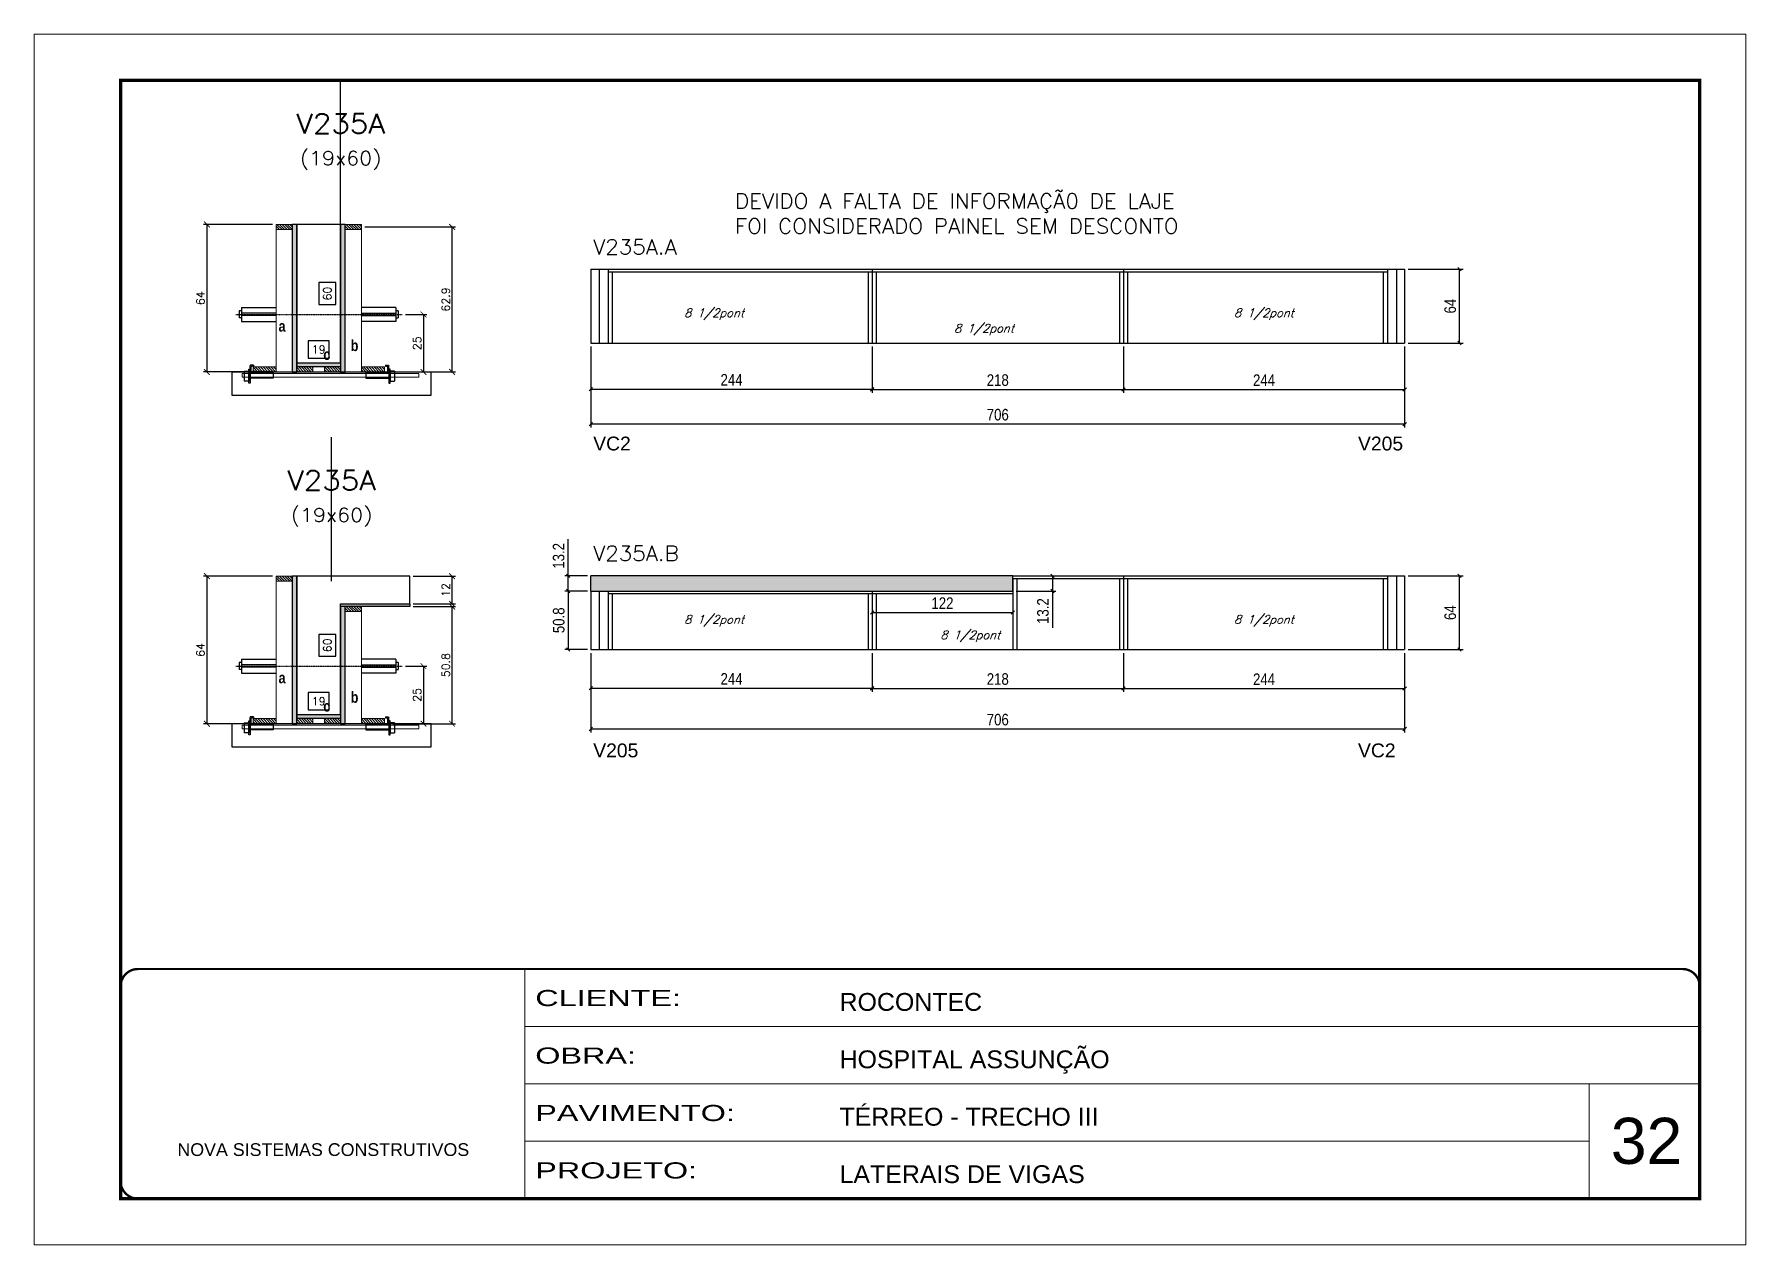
# Model space of a CAD drawing. Extents: x 137137 to 143418, y 10464 to 34486.
# Drawn here: x 141933 to 143418, y 25396 to 26446 of the extents above; entities that cross this region are included whole.
import ezdxf
from ezdxf.enums import TextEntityAlignment as Align

# ---------------------------------------------------------------- set-up
doc = ezdxf.new("R2010")
doc.units = 0
for name, pattern in [('CONTINUO', [0]), ('DASHED', [0.75, 0.5, -0.25]), ('HIDDEN', [0.375, 0.25, -0.125])]:
    doc.linetypes.add(name, pattern=pattern)
for name, color, linetype in [('5', 5, 'Continuous'), ('barrote', 251, 'Continuous'), ('COTA', 241, 'Continuous'), ('Cota Seção (2x)', 4, 'Continuous'), ('detalhes', 4, 'Continuous'), ('Painéis', 200, 'Continuous'), ('presilha', 1, 'Continuous'), ('SARR_2.2x7', 40, 'Continuous'), ('SARR_3.5x7', 81, 'Continuous'), ('TENSOR', 3, 'Continuous'), ('texto', 7, 'Continuous'), ('Texto de Titulo', 7, 'Continuous'), ('Texto Qtd Sarr', 242, 'Continuous')]:
    doc.layers.add(name, color=color, linetype=linetype)
for name, color, linetype, lineweight in [('CARIMBO', 255, 'Continuous', 9), ('CONCRETO', 251, 'Continuous', 25), ('Folhas', 255, 'Continuous', 9), ('Hachura', 251, 'Continuous', 9), ('Madeira', 126, 'Continuous', 18), ('SARRAFO DE PRESSAO', 251, 'DASHED', 9), ('SCO-___-LAJ', 2, 'Continuous', 0), ('Texto Seção', 7, 'Continuous', 15)]:
    doc.layers.add(name, color=color, linetype=linetype, lineweight=lineweight)
doc.styles.add('ARIAL', font='arial.ttf')
doc.styles.add('COTA TECNICA', font='techl___.ttf', dxfattribs={"height": 10})
doc.styles.add('REGUA-120', font='ROMANS.shx', dxfattribs={"height": 15})
doc.styles.add('Romans', font='romans.shx')
doc.styles.get("Standard").update_dxf_attribs({"font": 'arial.ttf'})
doc.styles.add('TECNICA', font='techb___.ttf', dxfattribs={"height": 10})
doc.styles.add('Tecnologia', font='')
doc.styles.get('Tecnologia').set_extended_font_data('Forgotten Futurist')
doc.dimstyles.new('Cota Seção (2x)', dxfattribs={"dimtxt": 7, "dimasz": 5, "dimexe": 3, "dimexo": 3, "dimgap": 2, "dimtad": 3, "dimdec": 1, "dimlfac": 0.5, "dimzin": 12, "dimdsep": 46, "dimtxsty": 'Romans', "dimblk": 'ARCHTICK', "dimcen": 0, "dimclrd": 4, "dimclre": 4, "dimclrt": 1, "dimadec": 1, "dimazin": 3, "dimtfac": 1, "dimtdec": 1, "dimtmove": 0, "dimatfit": 3, "dimldrblk": 'OBLIQUE', "dimfxl": 1, "dimtolj": 1, "dimtzin": 12, "dimarcsym": 0})
doc.dimstyles.new('Cota Seção interna', dxfattribs={"dimtxt": 7, "dimasz": 6, "dimexe": 0.18, "dimexo": 2, "dimgap": -4, "dimtad": 3, "dimdec": 1, "dimlfac": 0.5, "dimzin": 12, "dimdsep": 46, "dimtxsty": 'Romans', "dimblk": 'ARCHTICK', "dimcen": 0.09, "dimse1": 1, "dimse2": 1, "dimsd1": 1, "dimsd2": 1, "dimclrd": 180, "dimclre": 5, "dimclrt": 1, "dimadec": 0, "dimazin": 3, "dimtfac": 1, "dimtdec": 1, "dimtofl": 0, "dimtmove": 0, "dimatfit": 3, "dimldrblk": 'ARCHTICK', "dimfxl": 1, "dimtolj": 1, "dimtzin": 0, "dimarcsym": 0})
doc.dimstyles.new('PAINEL', dxfattribs={"dimtxt": 10, "dimasz": 3, "dimexe": 3, "dimexo": 3, "dimgap": 3, "dimtad": 1, "dimdec": 1, "dimzin": 12, "dimdsep": 46, "dimtxsty": 'COTA TECNICA', "dimblk1": 'OBLIQUE', "dimblk2": 'OBLIQUE', "dimsah": 1, "dimcen": 0.9, "dimclrd": 4, "dimclre": 4, "dimclrt": 240, "dimadec": 1, "dimazin": 3, "dimtfac": 1, "dimtdec": 1, "dimtmove": 0, "dimatfit": 3, "dimfxl": 1, "dimtolj": 1, "dimtzin": 12, "dimarcsym": 0})

msp = doc.modelspace()

# ---------------------------------------------------------------- texts
at = {"layer": '5', "linetype": 'Continuous'}
for s, p in [('VC2', (142417.79, 26084.72)), ('V205', (143081.35, 26084.72)), ('V205', (142417.79, 25818.56)), ('VC2', (143081.35, 25818.56))]:
    msp.add_text(s, height=12, rotation=359.99996, dxfattribs=at).set_placement(p)
at = {"layer": 'CARIMBO', "style": 'ARIAL'}
msp.add_text('32', height=40, dxfattribs=at).set_placement((143300.65, 25465.89))
at = {"layer": 'detalhes', "style": 'TECNICA'}
for s, p in [('a', (142144.79, 26187.78)), ('b', (142207.33, 26170.94)), ('c', (142183.6, 26163.25)), ('a', (142144.79, 25882.75)), ('b', (142207.33, 25865.9)), ('c', (142183.6, 25858.21))]:
    msp.add_text(s, height=9.6, dxfattribs=at).set_placement(p)
at = {"layer": 'texto', "color": 2, "char_height": 7.2737, "attachment_point": 5, "style": 'Romans'}
for insert in [(142522.63, 26202.87), (142756.86, 26189.45), (142999.75, 26202.87), (142522.63, 25936.96), (142999.75, 25936.96), (142744.98, 25923.54)]:
    msp.add_mtext('{\\Q19;\\C256;8 1/2pont}', dxfattribs=dict(at, insert=insert))
at = {"layer": 'Texto Seção', "style": 'REGUA-120', "width": 1.05}
for s, p in [('DEVIDO A FALTA DE INFORMAÇÃ0 DE LAJE', (142540.77, 26294.56)), ('FOI CONSIDERADO PAINEL SEM DESCONTO', (142540.77, 26272.85)), ('V235A.A', (142417.73, 26254.82)), ('V235A.B', (142417.73, 25988.91))]:
    msp.add_text(s, height=13, dxfattribs=at).set_placement(p)

# ---------------------------------------------------------------- blocks, each defined once
blk = doc.blocks.new('9999999999')
at = {"color": 30, "linetype": 'CONTINUO'}
for p, q in [((98564.6, 34230.2), (98564.6, 34429.4)), ((98564.6, 34379.6), (99584, 34379.6)), ((98564.6, 34329.8), (99488, 34329.8)), ((99584, 34329.8), (99488, 34329.8)), ((99488, 34329.8), (99488, 34230.2)), ((98564.6, 34280), (99488, 34280))]:
    blk.add_line(p, q, dxfattribs=at)
at = {"color": 30, "linetype": 'CONTINUO', "const_width": 2}
blk.add_lwpolyline([(99584, 34230.2), (99584, 34414.4, 0.414214), (99569, 34429.4), (98229, 34429.4, 0.414214), (98214, 34414.4), (98214, 34245.2, 0.414214), (98229, 34230.2), (99584, 34230.2)], format="xyb", dxfattribs=at)
at = {"layer": 'Folhas'}
blk.add_lwpolyline([(98139, 34190.2), (99624, 34190.2), (99624, 35240.2), (98139, 35240.2)], close=True, dxfattribs=at)
at = {"layer": 'Folhas', "color": 30, "const_width": 3}
blk.add_lwpolyline([(98214, 34230.2), (99584, 34230.2), (99584, 35200.2), (98214, 35200.2)], close=True, dxfattribs=at)
at = {"color": 7, "linetype": 'Continuous', "ltscale": 5, "style": 'ARIAL'}
for s, height, p in [('ROCONTEC', 15.48, (98837.7, 34393.1)), ('HOSPITAL ASSUNÇÃO', 15.483, (98837.7, 34343.3)), ('TÉRREO - TRECHO III', 15.483, (98837.7, 34293.5)), ('NOVA SISTEMAS CONSTRUTIVOS', 11.059, (98263.2, 34267.2)), ('LATERAIS DE VIGAS', 15.483, (98837.7, 34243.7))]:
    blk.add_text(s, height=height, dxfattribs=at).set_placement(p)
at = {"layer": 'Folhas', "color": 7, "style": 'Tecnologia', "width": 1.5}
for s, p in [('CLIENTE:', (98573.7, 34397.2)), ('OBRA:', (98573.7, 34347.3)), ('PAVIMENTO:', (98573.7, 34297.5)), ('PROJETO:', (98573.7, 34247.7))]:
    blk.add_text(s, height=14, dxfattribs=at).set_placement(p)
blk = doc.blocks.new('titulo1')
at = {"layer": 'Defpoints', "color": 252, "linetype": 'HIDDEN', "ltscale": 2}
blk.add_line((0, 0), (0, 125), dxfattribs=at)
at = {"layer": 'Defpoints', "style": 'Romans', "oblique": 15}
blk.add_attdef('FOLHA', text='', height=10, dxfattribs=at).set_placement((0, 15.6), align=Align.MIDDLE_CENTER)
at = {"layer": 'Texto Qtd Sarr', "color": 3, "style": 'Romans', "oblique": 15}
for tag, height, p in [('TITULO', 17, (0, 71.4)), ('SEÇÃO', 12, (0, 41.5))]:
    blk.add_attdef(tag, text='', height=height, dxfattribs=at).set_placement(p, align=Align.MIDDLE_CENTER)
blk = doc.blocks.new('_ArchTick')
at = {"color": 0, "linetype": 'ByBlock', "const_width": 0.15}
blk.add_lwpolyline([(-0.5, -0.5), (0.5, 0.5)], dxfattribs=at)
blk = doc.blocks.new('*D6065')
at = {"layer": 'COTA', "color": 4, "lineweight": -2, "transparency": 16777216}
for p, q in [((142219.6, 26278.6), (142298.3, 26278.6)), ((142295.3, 26152.8), (142295.3, 26278.6)), ((142244, 26152.8), (142298.3, 26152.8))]:
    blk.add_line(p, q, dxfattribs=at)
at = {"layer": 'Defpoints', "color": 0, "transparency": 16777216}
for p in [(142216.6, 26278.6), (142295.3, 26278.6), (142241, 26152.8)]:
    blk.add_point(p, dxfattribs=at)
at = {"layer": 'COTA', "color": 4, "lineweight": -2, "transparency": 16777216, "xscale": 5, "yscale": 5, "zscale": 5}
for p, rotation in [((142295.3, 26278.6), 90), ((142295.3, 26152.8), 270)]:
    blk.add_blockref('_ArchTick', p, dxfattribs=dict(at, rotation=rotation))
at = {"layer": 'COTA', "color": 1, "transparency": 16777216, "insert": (142289.8, 26215.7), "char_height": 7, "attachment_point": 5, "rotation": 90, "style": 'Romans'}
blk.add_mtext('\\A1;62.9', dxfattribs=at)
blk = doc.blocks.new('_Oblique')
at = {"color": 0, "linetype": 'ByBlock', "lineweight": -2}
blk.add_line((-0.5, -0.5), (0.5, 0.5), dxfattribs=at)
blk = doc.blocks.new('*D6066')
at = {"layer": 'Cota Seção (2x)', "color": 180, "lineweight": -2, "transparency": 16777216}
for p, q in [((142194.6, 26230.3), (142179.6, 26230.3)), ((142179.6, 26230.3), (142179.6, 26211.3)), ((142194.6, 26211.3), (142194.6, 26230.3)), ((142179.6, 26211.3), (142194.6, 26211.3))]:
    blk.add_line(p, q, dxfattribs=at)
at = {"layer": 'Defpoints', "color": 0, "transparency": 16777216}
for p in [(142198.6, 26280.8), (142198.6, 26280.8), (142198.6, 26160.8)]:
    blk.add_point(p, dxfattribs=at)
at = {"layer": 'Cota Seção (2x)', "color": 1, "transparency": 16777216, "insert": (142187.1, 26220.8), "char_height": 7, "attachment_point": 5, "rotation": 90, "style": 'Romans'}
blk.add_mtext('\\A1;60', dxfattribs=at)
blk = doc.blocks.new('PRESILHA METÁLICA 1')
at = {"layer": 'presilha'}
for p, q in [((0, 13), (6, 13)), ((0, 13), (0, 0)), ((6, 0), (0, 0)), ((6, 15.5), (7.5, 15.5)), ((6, -2.5), (6, 15.5)), ((6, 13), (6, 0)), ((7.5, 10.6), (7.5, 19.9)), ((7.5, 15.5), (7.5, -2.5)), ((37.5, 4.1), (7.5, 4.1)), ((12, 21), (8.6, 21)), ((9, 11.6), (9, 18.9)), ((12, 19.5), (9.6, 19.5)), ((37.5, 11), (9.6, 11)), ((12, 21), (12, 19.5)), ((37.5, 11), (37.5, 4.1)), ((7.5, -2.5), (6, -2.5))]:
    blk.add_line(p, q, dxfattribs=at)
for centre, radius, start, end in [((8.6, 19.9), 1.14, 90, 180), ((9.6, 18.9), 0.57, 90, 180), ((9.6, 11.6), 0.57, 180, 270)]:
    blk.add_arc(centre, radius, start, end, dxfattribs=at)
blk = doc.blocks.new('*D6067')
at = {"layer": 'Cota Seção (2x)', "color": 180, "lineweight": -2, "transparency": 16777216}
for p, q in [((142188.6, 26179.8), (142170.6, 26179.8)), ((142170.6, 26179.8), (142170.6, 26164.8)), ((142188.6, 26164.8), (142188.6, 26179.8)), ((142170.6, 26164.8), (142188.6, 26164.8))]:
    blk.add_line(p, q, dxfattribs=at)
at = {"layer": 'Defpoints', "color": 0, "transparency": 16777216}
for p in [(142160.6, 26152.8), (142198.6, 26160.8), (142198.6, 26152.8)]:
    blk.add_point(p, dxfattribs=at)
at = {"layer": 'Cota Seção (2x)', "color": 1, "transparency": 16777216, "insert": (142179.6, 26172.3), "char_height": 7, "attachment_point": 5, "style": 'Romans'}
blk.add_mtext('\\A1;19', dxfattribs=at)
blk = doc.blocks.new('*D6068')
at = {"layer": 'COTA', "color": 4, "lineweight": -2, "transparency": 16777216}
for p, q in [((142139.6, 26280.8), (142079.6, 26280.8)), ((142082.6, 26280.8), (142082.6, 26152.8)), ((142139.6, 26152.8), (142079.6, 26152.8))]:
    blk.add_line(p, q, dxfattribs=at)
at = {"layer": 'Defpoints', "color": 0, "transparency": 16777216}
for p in [(142142.6, 26280.8), (142082.6, 26152.8), (142142.6, 26152.8)]:
    blk.add_point(p, dxfattribs=at)
at = {"layer": 'COTA', "color": 4, "lineweight": -2, "transparency": 16777216, "xscale": 5, "yscale": 5, "zscale": 5}
for p, rotation in [((142082.6, 26280.8), 90), ((142082.6, 26152.8), 270)]:
    blk.add_blockref('_ArchTick', p, dxfattribs=dict(at, rotation=rotation))
at = {"layer": 'COTA', "color": 1, "transparency": 16777216, "insert": (142077.1, 26216.8), "char_height": 7, "attachment_point": 5, "rotation": 90, "style": 'Romans'}
blk.add_mtext('\\A1;64', dxfattribs=at)
blk = doc.blocks.new('*D6069')
at = {"layer": 'COTA', "color": 4, "lineweight": -2, "transparency": 16777216}
for p, q in [((142254.9, 26202.7), (142273.5, 26202.7)), ((142270.5, 26202.7), (142270.5, 26152.8)), ((142254.9, 26152.8), (142273.5, 26152.8))]:
    blk.add_line(p, q, dxfattribs=at)
at = {"layer": 'Defpoints', "color": 0, "transparency": 16777216}
for p in [(142251.9, 26202.7), (142251.9, 26152.8), (142270.5, 26152.8)]:
    blk.add_point(p, dxfattribs=at)
at = {"layer": 'COTA', "color": 4, "lineweight": -2, "transparency": 16777216, "xscale": 5, "yscale": 5, "zscale": 5}
for p, rotation in [((142270.5, 26202.7), 90), ((142270.5, 26152.8), 270)]:
    blk.add_blockref('_ArchTick', p, dxfattribs=dict(at, rotation=rotation))
at = {"layer": 'COTA', "color": 1, "transparency": 16777216, "insert": (142265, 26177.7), "char_height": 7, "attachment_point": 5, "rotation": 90, "style": 'Romans'}
blk.add_mtext('\\A1;25', dxfattribs=at)
blk = doc.blocks.new('*D6070')
at = {"layer": 'COTA', "color": 4, "linetype": 'ByBlock', "lineweight": -2, "transparency": 16777216}
for p, q in [((142877.8, 26174.9), (142877.8, 26134.6)), ((143121.8, 26174.9), (143121.8, 26134.6)), ((142877.8, 26137.6), (143121.8, 26137.6))]:
    blk.add_line(p, q, dxfattribs=at)
at = {"layer": 'Defpoints', "color": 0, "linetype": 'ByBlock', "transparency": 16777216}
for p in [(142877.8, 26177.9), (143121.8, 26177.9), (143121.8, 26137.6)]:
    blk.add_point(p, dxfattribs=at)
at = {"layer": 'COTA', "color": 4, "linetype": 'ByBlock', "lineweight": -2, "transparency": 16777216, "xscale": 3, "yscale": 3, "zscale": 3, "rotation": 180}
blk.add_blockref('_Oblique', (142877.8, 26137.6), dxfattribs=at)
at = {"layer": 'COTA', "color": 4, "linetype": 'ByBlock', "lineweight": -2, "transparency": 16777216, "xscale": 3, "yscale": 3, "zscale": 3}
blk.add_blockref('_Oblique', (143121.8, 26137.6), dxfattribs=at)
at = {"layer": 'COTA', "color": 240, "linetype": 'ByBlock', "transparency": 16777216, "insert": (142999.8, 26145.7), "char_height": 10, "attachment_point": 5, "style": 'COTA TECNICA'}
blk.add_mtext('\\A1;244', dxfattribs=at)
blk = doc.blocks.new('*D6071')
at = {"layer": 'COTA', "color": 4, "linetype": 'ByBlock', "lineweight": -2, "transparency": 16777216}
for p, q in [((143124.8, 26241.9), (143172.5, 26241.9)), ((143169.5, 26177.9), (143169.5, 26241.9)), ((143124.8, 26177.9), (143172.5, 26177.9))]:
    blk.add_line(p, q, dxfattribs=at)
at = {"layer": 'Defpoints', "color": 0, "linetype": 'ByBlock', "transparency": 16777216}
for p in [(143121.8, 26241.9), (143169.5, 26241.9), (143121.8, 26177.9)]:
    blk.add_point(p, dxfattribs=at)
at = {"layer": 'COTA', "color": 4, "linetype": 'ByBlock', "lineweight": -2, "transparency": 16777216, "xscale": 3, "yscale": 3, "zscale": 3}
for p, rotation in [((143169.5, 26241.9), 90), ((143169.5, 26177.9), 270)]:
    blk.add_blockref('_Oblique', p, dxfattribs=dict(at, rotation=rotation))
at = {"layer": 'COTA', "color": 240, "linetype": 'ByBlock', "transparency": 16777216, "insert": (143161.4, 26209.9), "char_height": 10, "attachment_point": 5, "rotation": 90, "style": 'COTA TECNICA'}
blk.add_mtext('\\A1;64', dxfattribs=at)
blk = doc.blocks.new('*D6212')
at = {"layer": 'COTA', "color": 4, "lineweight": -2, "transparency": 16777216}
for p, q in [((142415.8, 26174.9), (142415.8, 26134.9)), ((142659.8, 26174.9), (142659.8, 26134.9)), ((142415.8, 26137.9), (142659.8, 26137.9))]:
    blk.add_line(p, q, dxfattribs=at)
at = {"layer": 'Defpoints', "color": 0, "transparency": 16777216}
for p in [(142415.8, 26177.9), (142659.8, 26177.9), (142659.8, 26137.9)]:
    blk.add_point(p, dxfattribs=at)
at = {"layer": 'COTA', "color": 4, "lineweight": -2, "transparency": 16777216, "xscale": 3, "yscale": 3, "zscale": 3, "rotation": 180}
blk.add_blockref('_Oblique', (142415.8, 26137.9), dxfattribs=at)
at = {"layer": 'COTA', "color": 4, "lineweight": -2, "transparency": 16777216, "xscale": 3, "yscale": 3, "zscale": 3}
blk.add_blockref('_Oblique', (142659.8, 26137.9), dxfattribs=at)
at = {"layer": 'COTA', "color": 240, "transparency": 16777216, "insert": (142537.8, 26146), "char_height": 10, "attachment_point": 5, "style": 'COTA TECNICA'}
blk.add_mtext('\\A1;244', dxfattribs=at)
blk = doc.blocks.new('*D6097')
at = {"layer": 'COTA', "color": 4, "lineweight": -2, "transparency": 16777216}
for p, q in [((142261.6, 25949.3), (142298.3, 25949.3)), ((142295.3, 25847.7), (142295.3, 25949.3)), ((142244, 25847.7), (142298.3, 25847.7))]:
    blk.add_line(p, q, dxfattribs=at)
at = {"layer": 'Defpoints', "color": 0, "transparency": 16777216}
for p in [(142258.6, 25949.3), (142295.3, 25949.3), (142241, 25847.7)]:
    blk.add_point(p, dxfattribs=at)
at = {"layer": 'COTA', "color": 4, "lineweight": -2, "transparency": 16777216, "xscale": 5, "yscale": 5, "zscale": 5}
for p, rotation in [((142295.3, 25949.3), 90), ((142295.3, 25847.7), 270)]:
    blk.add_blockref('_ArchTick', p, dxfattribs=dict(at, rotation=rotation))
at = {"layer": 'COTA', "color": 1, "transparency": 16777216, "insert": (142289.8, 25898.5), "char_height": 7, "attachment_point": 5, "rotation": 90, "style": 'Romans'}
blk.add_mtext('\\A1;50.8', dxfattribs=at)
blk = doc.blocks.new('*D6098')
at = {"layer": 'COTA', "color": 4, "lineweight": -2, "transparency": 16777216}
for p, q in [((142261.6, 25975.7), (142298.3, 25975.7)), ((142295.3, 25951.7), (142295.3, 25975.7)), ((142261.6, 25951.7), (142298.3, 25951.7))]:
    blk.add_line(p, q, dxfattribs=at)
at = {"layer": 'Defpoints', "color": 0, "transparency": 16777216}
for p in [(142258.6, 25975.7), (142295.3, 25975.7), (142258.6, 25951.7)]:
    blk.add_point(p, dxfattribs=at)
at = {"layer": 'COTA', "color": 4, "lineweight": -2, "transparency": 16777216, "xscale": 5, "yscale": 5, "zscale": 5}
for p, rotation in [((142295.3, 25975.7), 90), ((142295.3, 25951.7), 270)]:
    blk.add_blockref('_ArchTick', p, dxfattribs=dict(at, rotation=rotation))
at = {"layer": 'COTA', "color": 1, "transparency": 16777216, "insert": (142289.8, 25963.7), "char_height": 7, "attachment_point": 5, "rotation": 90, "style": 'Romans'}
blk.add_mtext('\\A1;12', dxfattribs=at)
blk = doc.blocks.new('*D6099')
at = {"layer": 'Cota Seção (2x)', "color": 180, "lineweight": -2, "transparency": 16777216}
for p, q in [((142194.6, 25925.2), (142179.6, 25925.2)), ((142179.6, 25925.2), (142179.6, 25906.2)), ((142194.6, 25906.2), (142194.6, 25925.2)), ((142179.6, 25906.2), (142194.6, 25906.2))]:
    blk.add_line(p, q, dxfattribs=at)
at = {"layer": 'Defpoints', "color": 0, "transparency": 16777216}
for p in [(142198.6, 25975.7), (142198.6, 25975.7), (142198.6, 25855.7)]:
    blk.add_point(p, dxfattribs=at)
at = {"layer": 'Cota Seção (2x)', "color": 1, "transparency": 16777216, "insert": (142187.1, 25915.7), "char_height": 7, "attachment_point": 5, "rotation": 90, "style": 'Romans'}
blk.add_mtext('\\A1;60', dxfattribs=at)
blk = doc.blocks.new('*D6100')
at = {"layer": 'Cota Seção (2x)', "color": 180, "lineweight": -2, "transparency": 16777216}
for p, q in [((142188.6, 25874.7), (142170.6, 25874.7)), ((142170.6, 25874.7), (142170.6, 25859.7)), ((142188.6, 25859.7), (142188.6, 25874.7)), ((142170.6, 25859.7), (142188.6, 25859.7))]:
    blk.add_line(p, q, dxfattribs=at)
at = {"layer": 'Defpoints', "color": 0, "transparency": 16777216}
for p in [(142198.6, 25855.7), (142160.6, 25847.7), (142198.6, 25847.7)]:
    blk.add_point(p, dxfattribs=at)
at = {"layer": 'Cota Seção (2x)', "color": 1, "transparency": 16777216, "insert": (142179.6, 25867.2), "char_height": 7, "attachment_point": 5, "style": 'Romans'}
blk.add_mtext('\\A1;19', dxfattribs=at)
blk = doc.blocks.new('*D6101')
at = {"layer": 'COTA', "color": 4, "lineweight": -2, "transparency": 16777216}
for p, q in [((142139.6, 25975.7), (142079.6, 25975.7)), ((142082.6, 25975.7), (142082.6, 25847.7)), ((142139.6, 25847.7), (142079.6, 25847.7))]:
    blk.add_line(p, q, dxfattribs=at)
at = {"layer": 'Defpoints', "color": 0, "transparency": 16777216}
for p in [(142142.6, 25975.7), (142082.6, 25847.7), (142142.6, 25847.7)]:
    blk.add_point(p, dxfattribs=at)
at = {"layer": 'COTA', "color": 4, "lineweight": -2, "transparency": 16777216, "xscale": 5, "yscale": 5, "zscale": 5}
for p, rotation in [((142082.6, 25975.7), 90), ((142082.6, 25847.7), 270)]:
    blk.add_blockref('_ArchTick', p, dxfattribs=dict(at, rotation=rotation))
at = {"layer": 'COTA', "color": 1, "transparency": 16777216, "insert": (142077.1, 25911.7), "char_height": 7, "attachment_point": 5, "rotation": 90, "style": 'Romans'}
blk.add_mtext('\\A1;64', dxfattribs=at)
blk = doc.blocks.new('*D6102')
at = {"layer": 'COTA', "color": 4, "lineweight": -2, "transparency": 16777216}
for p, q in [((142254.9, 25897.7), (142273.5, 25897.7)), ((142270.5, 25897.7), (142270.5, 25847.7)), ((142254.9, 25847.7), (142273.5, 25847.7))]:
    blk.add_line(p, q, dxfattribs=at)
at = {"layer": 'Defpoints', "color": 0, "transparency": 16777216}
for p in [(142251.9, 25897.7), (142251.9, 25847.7), (142270.5, 25847.7)]:
    blk.add_point(p, dxfattribs=at)
at = {"layer": 'COTA', "color": 4, "lineweight": -2, "transparency": 16777216, "xscale": 5, "yscale": 5, "zscale": 5}
for p, rotation in [((142270.5, 25897.7), 90), ((142270.5, 25847.7), 270)]:
    blk.add_blockref('_ArchTick', p, dxfattribs=dict(at, rotation=rotation))
at = {"layer": 'COTA', "color": 1, "transparency": 16777216, "insert": (142265, 25872.7), "char_height": 7, "attachment_point": 5, "rotation": 90, "style": 'Romans'}
blk.add_mtext('\\A1;25', dxfattribs=at)
blk = doc.blocks.new('*D6260')
at = {"layer": 'COTA', "color": 4, "lineweight": -2, "transparency": 16777216}
for p, q in [((142659.8, 26174.9), (142659.8, 26134.6)), ((142877.8, 26174.9), (142877.8, 26134.6)), ((142659.8, 26137.6), (142877.8, 26137.6))]:
    blk.add_line(p, q, dxfattribs=at)
at = {"layer": 'Defpoints', "color": 0, "transparency": 16777216}
for p in [(142659.8, 26177.9), (142877.8, 26177.9), (142877.8, 26137.6)]:
    blk.add_point(p, dxfattribs=at)
at = {"layer": 'COTA', "color": 4, "lineweight": -2, "transparency": 16777216, "xscale": 3, "yscale": 3, "zscale": 3, "rotation": 180}
blk.add_blockref('_Oblique', (142659.8, 26137.6), dxfattribs=at)
at = {"layer": 'COTA', "color": 4, "lineweight": -2, "transparency": 16777216, "xscale": 3, "yscale": 3, "zscale": 3}
blk.add_blockref('_Oblique', (142877.8, 26137.6), dxfattribs=at)
at = {"layer": 'COTA', "color": 240, "transparency": 16777216, "insert": (142768.8, 26145.7), "char_height": 10, "attachment_point": 5, "style": 'COTA TECNICA'}
blk.add_mtext('\\A1;218', dxfattribs=at)
blk = doc.blocks.new('*D6103')
at = {"layer": 'COTA', "color": 4, "linetype": 'ByBlock', "lineweight": -2, "transparency": 16777216}
for p, q in [((142877.8, 25909), (142877.8, 25875.3)), ((143121.8, 25909), (143121.8, 25875.3)), ((142877.8, 25878.3), (143121.8, 25878.3))]:
    blk.add_line(p, q, dxfattribs=at)
at = {"layer": 'Defpoints', "color": 0, "linetype": 'ByBlock', "transparency": 16777216}
for p in [(142877.8, 25912), (143121.8, 25912), (143121.8, 25878.3)]:
    blk.add_point(p, dxfattribs=at)
at = {"layer": 'COTA', "color": 4, "linetype": 'ByBlock', "lineweight": -2, "transparency": 16777216, "xscale": 3, "yscale": 3, "zscale": 3, "rotation": 180}
blk.add_blockref('_Oblique', (142877.8, 25878.3), dxfattribs=at)
at = {"layer": 'COTA', "color": 4, "linetype": 'ByBlock', "lineweight": -2, "transparency": 16777216, "xscale": 3, "yscale": 3, "zscale": 3}
blk.add_blockref('_Oblique', (143121.8, 25878.3), dxfattribs=at)
at = {"layer": 'COTA', "color": 240, "linetype": 'ByBlock', "transparency": 16777216, "insert": (142999.8, 25886.3), "char_height": 10, "attachment_point": 5, "style": 'COTA TECNICA'}
blk.add_mtext('\\A1;244', dxfattribs=at)
blk = doc.blocks.new('*D6104')
at = {"layer": 'COTA', "color": 4, "linetype": 'ByBlock', "lineweight": -2, "transparency": 16777216}
for p, q in [((143124.8, 25976), (143172.5, 25976)), ((143169.5, 25912), (143169.5, 25976)), ((143124.8, 25912), (143172.5, 25912))]:
    blk.add_line(p, q, dxfattribs=at)
at = {"layer": 'Defpoints', "color": 0, "linetype": 'ByBlock', "transparency": 16777216}
for p in [(143121.8, 25976), (143169.5, 25976), (143121.8, 25912)]:
    blk.add_point(p, dxfattribs=at)
at = {"layer": 'COTA', "color": 4, "linetype": 'ByBlock', "lineweight": -2, "transparency": 16777216, "xscale": 3, "yscale": 3, "zscale": 3}
for p, rotation in [((143169.5, 25976), 90), ((143169.5, 25912), 270)]:
    blk.add_blockref('_Oblique', p, dxfattribs=dict(at, rotation=rotation))
at = {"layer": 'COTA', "color": 240, "linetype": 'ByBlock', "transparency": 16777216, "insert": (143161.4, 25944), "char_height": 10, "attachment_point": 5, "rotation": 90, "style": 'COTA TECNICA'}
blk.add_mtext('\\A1;64', dxfattribs=at)
blk = doc.blocks.new('*D6261')
at = {"layer": 'COTA', "color": 4, "lineweight": -2, "transparency": 16777216}
for p, q in [((142415.8, 25909), (142415.8, 25875.5)), ((142659.8, 25909), (142659.8, 25875.5)), ((142415.8, 25878.5), (142659.8, 25878.5))]:
    blk.add_line(p, q, dxfattribs=at)
at = {"layer": 'Defpoints', "color": 0, "transparency": 16777216}
for p in [(142415.8, 25912), (142659.8, 25912), (142659.8, 25878.5)]:
    blk.add_point(p, dxfattribs=at)
at = {"layer": 'COTA', "color": 4, "lineweight": -2, "transparency": 16777216, "xscale": 3, "yscale": 3, "zscale": 3, "rotation": 180}
blk.add_blockref('_Oblique', (142415.8, 25878.5), dxfattribs=at)
at = {"layer": 'COTA', "color": 4, "lineweight": -2, "transparency": 16777216, "xscale": 3, "yscale": 3, "zscale": 3}
blk.add_blockref('_Oblique', (142659.8, 25878.5), dxfattribs=at)
at = {"layer": 'COTA', "color": 240, "transparency": 16777216, "insert": (142537.8, 25886.6), "char_height": 10, "attachment_point": 5, "style": 'COTA TECNICA'}
blk.add_mtext('\\A1;244', dxfattribs=at)
blk = doc.blocks.new('*D6262')
at = {"layer": 'COTA', "color": 4, "lineweight": -2, "transparency": 16777216}
for p, q in [((142659.8, 25909), (142659.8, 25875.3)), ((142877.8, 25909), (142877.8, 25875.3)), ((142659.8, 25878.3), (142877.8, 25878.3))]:
    blk.add_line(p, q, dxfattribs=at)
at = {"layer": 'Defpoints', "color": 0, "transparency": 16777216}
for p in [(142659.8, 25912), (142877.8, 25912), (142877.8, 25878.3)]:
    blk.add_point(p, dxfattribs=at)
at = {"layer": 'COTA', "color": 4, "lineweight": -2, "transparency": 16777216, "xscale": 3, "yscale": 3, "zscale": 3, "rotation": 180}
blk.add_blockref('_Oblique', (142659.8, 25878.3), dxfattribs=at)
at = {"layer": 'COTA', "color": 4, "lineweight": -2, "transparency": 16777216, "xscale": 3, "yscale": 3, "zscale": 3}
blk.add_blockref('_Oblique', (142877.8, 25878.3), dxfattribs=at)
at = {"layer": 'COTA', "color": 240, "transparency": 16777216, "insert": (142768.8, 25886.4), "char_height": 10, "attachment_point": 5, "style": 'COTA TECNICA'}
blk.add_mtext('\\A1;218', dxfattribs=at)
blk = doc.blocks.new('*D6263')
at = {"layer": 'COTA', "color": 4, "lineweight": -2, "transparency": 16777216}
for p, q in [((142784.8, 25976), (142819.2, 25976)), ((142816.2, 25976), (142816.2, 25962.8)), ((142784.8, 25962.8), (142819.2, 25962.8)), ((142816.2, 25962.8), (142816.2, 25931))]:
    blk.add_line(p, q, dxfattribs=at)
at = {"layer": 'Defpoints', "color": 0, "transparency": 16777216}
for p in [(142781.8, 25976), (142781.8, 25962.8), (142816.2, 25962.8)]:
    blk.add_point(p, dxfattribs=at)
at = {"layer": 'COTA', "color": 4, "lineweight": -2, "transparency": 16777216, "xscale": 3, "yscale": 3, "zscale": 3}
for p, rotation in [((142816.2, 25976), 90), ((142816.2, 25962.8), 270)]:
    blk.add_blockref('_Oblique', p, dxfattribs=dict(at, rotation=rotation))
at = {"layer": 'COTA', "color": 240, "transparency": 16777216, "insert": (142808, 25945.4), "char_height": 10, "attachment_point": 5, "rotation": 90, "style": 'COTA TECNICA'}
blk.add_mtext('\\A1;13.2', dxfattribs=at)
blk = doc.blocks.new('*D6264')
at = {"layer": 'COTA', "color": 4, "lineweight": -2, "transparency": 16777216}
for p, q in [((142659.8, 25959.8), (142659.8, 25941.2)), ((142781.8, 25959.8), (142781.8, 25941.2)), ((142659.8, 25944.2), (142781.8, 25944.2))]:
    blk.add_line(p, q, dxfattribs=at)
at = {"layer": 'Defpoints', "color": 0, "transparency": 16777216}
for p in [(142659.8, 25962.8), (142781.8, 25962.8), (142781.8, 25944.2)]:
    blk.add_point(p, dxfattribs=at)
at = {"layer": 'COTA', "color": 4, "lineweight": -2, "transparency": 16777216, "xscale": 3, "yscale": 3, "zscale": 3, "rotation": 180}
blk.add_blockref('_Oblique', (142659.8, 25944.2), dxfattribs=at)
at = {"layer": 'COTA', "color": 4, "lineweight": -2, "transparency": 16777216, "xscale": 3, "yscale": 3, "zscale": 3}
blk.add_blockref('_Oblique', (142781.8, 25944.2), dxfattribs=at)
at = {"layer": 'COTA', "color": 240, "transparency": 16777216, "insert": (142720.8, 25952.3), "char_height": 10, "attachment_point": 5, "style": 'COTA TECNICA'}
blk.add_mtext('\\A1;122', dxfattribs=at)
blk = doc.blocks.new('*D6265')
at = {"layer": 'COTA', "color": 4, "lineweight": -2, "transparency": 16777216}
for p, q in [((142412.8, 25962.8), (142393.1, 25962.8)), ((142396.1, 25962.8), (142396.1, 25912)), ((142412.8, 25912), (142393.1, 25912))]:
    blk.add_line(p, q, dxfattribs=at)
at = {"layer": 'Defpoints', "color": 0, "transparency": 16777216}
for p in [(142415.8, 25962.8), (142396.1, 25912), (142415.8, 25912)]:
    blk.add_point(p, dxfattribs=at)
at = {"layer": 'COTA', "color": 4, "lineweight": -2, "transparency": 16777216, "xscale": 3, "yscale": 3, "zscale": 3}
for p, rotation in [((142396.1, 25962.8), 90), ((142396.1, 25912), 270)]:
    blk.add_blockref('_Oblique', p, dxfattribs=dict(at, rotation=rotation))
at = {"layer": 'COTA', "color": 240, "transparency": 16777216, "insert": (142387.9, 25937.4), "char_height": 10, "attachment_point": 5, "rotation": 90, "style": 'COTA TECNICA'}
blk.add_mtext('\\A1;50.8', dxfattribs=at)
blk = doc.blocks.new('*D6266')
at = {"layer": 'COTA', "color": 4, "lineweight": -2, "transparency": 16777216}
for p, q in [((142396.1, 25976), (142396.1, 26007.7)), ((142412.8, 25976), (142393.1, 25976)), ((142396.1, 25962.8), (142396.1, 25976)), ((142412.8, 25962.8), (142393.1, 25962.8))]:
    blk.add_line(p, q, dxfattribs=at)
at = {"layer": 'Defpoints', "color": 0, "transparency": 16777216}
for p in [(142396.1, 25976), (142415.8, 25976), (142415.8, 25962.8)]:
    blk.add_point(p, dxfattribs=at)
at = {"layer": 'COTA', "color": 4, "lineweight": -2, "transparency": 16777216, "xscale": 3, "yscale": 3, "zscale": 3}
for p, rotation in [((142396.1, 25976), 90), ((142396.1, 25962.8), 270)]:
    blk.add_blockref('_Oblique', p, dxfattribs=dict(at, rotation=rotation))
at = {"layer": 'COTA', "color": 240, "transparency": 16777216, "insert": (142387.8, 25993.3), "char_height": 10, "attachment_point": 5, "rotation": 90, "style": 'COTA TECNICA'}
blk.add_mtext('\\A1;13.2', dxfattribs=at)
blk = doc.blocks.new('*D6310')
at = {"layer": 'Defpoints', "color": 0, "ltscale": 25, "transparency": 16777216}
for p in [(142415.8, 26177.9), (143121.8, 26177.9), (142415.8, 26107.6)]:
    blk.add_point(p, dxfattribs=at)
at = {"layer": 'Painéis', "color": 4, "lineweight": -2, "ltscale": 25, "transparency": 16777216}
for p, q in [((142415.8, 26174.9), (142415.8, 26104.6)), ((143121.8, 26174.9), (143121.8, 26104.6)), ((143121.8, 26107.6), (142415.8, 26107.6))]:
    blk.add_line(p, q, dxfattribs=at)
at = {"layer": 'Painéis', "color": 4, "lineweight": -2, "ltscale": 25, "transparency": 16777216, "xscale": 3, "yscale": 3, "zscale": 3, "rotation": 180}
blk.add_blockref('_Oblique', (142415.8, 26107.6), dxfattribs=at)
at = {"layer": 'Painéis', "color": 4, "lineweight": -2, "ltscale": 25, "transparency": 16777216, "xscale": 3, "yscale": 3, "zscale": 3}
blk.add_blockref('_Oblique', (143121.8, 26107.6), dxfattribs=at)
at = {"layer": 'Painéis', "color": 240, "ltscale": 25, "transparency": 16777216, "insert": (142768.8, 26115.7), "char_height": 10, "attachment_point": 5, "style": 'COTA TECNICA'}
blk.add_mtext('\\A1;706', dxfattribs=at)
blk = doc.blocks.new('*D6311')
at = {"layer": 'Defpoints', "color": 0, "ltscale": 25, "transparency": 16777216}
for p in [(142415.8, 25912), (143121.8, 25912), (142415.8, 25843.1)]:
    blk.add_point(p, dxfattribs=at)
at = {"layer": 'Painéis', "color": 4, "lineweight": -2, "ltscale": 25, "transparency": 16777216}
for p, q in [((142415.8, 25909), (142415.8, 25840.1)), ((143121.8, 25909), (143121.8, 25840.1)), ((143121.8, 25843.1), (142415.8, 25843.1))]:
    blk.add_line(p, q, dxfattribs=at)
at = {"layer": 'Painéis', "color": 4, "lineweight": -2, "ltscale": 25, "transparency": 16777216, "xscale": 3, "yscale": 3, "zscale": 3, "rotation": 180}
blk.add_blockref('_Oblique', (142415.8, 25843.1), dxfattribs=at)
at = {"layer": 'Painéis', "color": 4, "lineweight": -2, "ltscale": 25, "transparency": 16777216, "xscale": 3, "yscale": 3, "zscale": 3}
blk.add_blockref('_Oblique', (143121.8, 25843.1), dxfattribs=at)
at = {"layer": 'Painéis', "color": 240, "ltscale": 25, "transparency": 16777216, "insert": (142768.8, 25851.2), "char_height": 10, "attachment_point": 5, "style": 'COTA TECNICA'}
blk.add_mtext('\\A1;706', dxfattribs=at)

# ---------------------------------------------------------------- dimensions: what is measured, and where the dimension line sits
at = {"layer": 'COTA'}
for base, p1, p2, dimstyle, picture, middle in [((142082.65, 26152.75), (142142.62, 26280.75), (142142.62, 26152.75), 'Cota Seção (2x)', '*D6068', (142077.15, 26216.75)), ((142295.34, 26278.55), (142241.02, 26152.75), (142216.62, 26278.55), 'Cota Seção (2x)', '*D6065', (142289.84, 26215.65)), ((142270.48, 26152.75), (142251.92, 26202.72), (142251.92, 26152.75), 'Cota Seção (2x)', '*D6069', (142264.98, 26177.74)), ((142396.06, 25975.96), (142415.82, 25962.76), (142415.82, 25975.96), 'PAINEL', '*D6266', (142387.84, 25993.33)), ((142082.65, 25847.71), (142142.62, 25975.71), (142142.62, 25847.71), 'Cota Seção (2x)', '*D6101', (142077.15, 25911.71)), ((142295.34, 25975.71), (142258.62, 25951.71), (142258.62, 25975.71), 'Cota Seção (2x)', '*D6098', (142289.84, 25963.71)), ((142816.25, 25962.76), (142781.82, 25975.96), (142781.82, 25962.76), 'PAINEL', '*D6263', (142808.03, 25945.4)), ((142396.06, 25911.96), (142415.82, 25962.76), (142415.82, 25911.96), 'PAINEL', '*D6265', (142387.93, 25937.36)), ((142295.34, 25949.31), (142241.02, 25847.71), (142258.62, 25949.31), 'Cota Seção (2x)', '*D6097', (142289.84, 25898.51)), ((142270.48, 25847.71), (142251.92, 25897.68), (142251.92, 25847.71), 'Cota Seção (2x)', '*D6102', (142264.98, 25872.7))]:
    dim = msp.add_linear_dim(base=base, p1=p1, p2=p2, angle=90, dimstyle=dimstyle, dxfattribs=at)
    dim.commit()
    dim.dimension.update_dxf_attribs({"geometry": picture, "text_midpoint": middle})
at = {"layer": 'COTA', "linetype": 'ByBlock'}
for base, p1, p2, picture, middle in [((143169.55, 26241.87), (143121.82, 26177.87), (143121.82, 26241.87), '*D6071', (143161.44, 26209.87)), ((143169.55, 25975.96), (143121.82, 25911.96), (143121.82, 25975.96), '*D6104', (143161.44, 25943.96))]:
    dim = msp.add_linear_dim(base=base, p1=p1, p2=p2, angle=90, dimstyle='PAINEL', dxfattribs=at)
    dim.commit()
    dim.dimension.update_dxf_attribs({"geometry": picture, "text_midpoint": middle})
at = {"layer": 'COTA'}
for base, p1, p2, picture, middle in [((142659.82, 26137.88), (142415.82, 26177.87), (142659.82, 26177.87), '*D6212', (142537.82, 26145.95)), ((142877.82, 26137.6), (142659.82, 26177.87), (142877.82, 26177.87), '*D6260', (142768.82, 26145.7)), ((142781.82, 25944.2), (142659.82, 25962.76), (142781.82, 25962.76), '*D6264', (142720.82, 25952.26)), ((142659.82, 25878.55), (142415.82, 25911.96), (142659.82, 25911.96), '*D6261', (142537.82, 25886.62)), ((142877.82, 25878.27), (142659.82, 25911.96), (142877.82, 25911.96), '*D6262', (142768.82, 25886.37))]:
    dim = msp.add_linear_dim(base=base, p1=p1, p2=p2, dimstyle='PAINEL', dxfattribs=at)
    dim.commit()
    dim.dimension.update_dxf_attribs({"geometry": picture, "text_midpoint": middle})
at = {"layer": 'COTA', "linetype": 'ByBlock'}
for base, p1, p2, picture, middle in [((143121.82, 26137.6), (142877.82, 26177.87), (143121.82, 26177.87), '*D6070', (142999.82, 26145.68)), ((143121.82, 25878.27), (142877.82, 25911.96), (143121.82, 25911.96), '*D6103', (142999.82, 25886.34))]:
    dim = msp.add_linear_dim(base=base, p1=p1, p2=p2, dimstyle='PAINEL', override={"dimtmove": 1}, dxfattribs=at)
    dim.commit()
    dim.dimension.update_dxf_attribs({"geometry": picture, "text_midpoint": middle})
at = {"layer": 'Cota Seção (2x)'}
for base, p1, p2, picture, middle in [((142198.62, 26280.75), (142198.62, 26160.75), (142198.62, 26280.75), '*D6066', (142187.12, 26220.75)), ((142198.62, 25975.71), (142198.62, 25855.71), (142198.62, 25975.71), '*D6099', (142187.12, 25915.71))]:
    dim = msp.add_linear_dim(base=base, p1=p1, p2=p2, angle=90, dimstyle='Cota Seção interna', dxfattribs=at)
    dim.commit()
    dim.dimension.update_dxf_attribs({"geometry": picture, "text_midpoint": middle})
for base, p1, p2, picture, middle in [((142198.62, 26160.75), (142160.62, 26152.75), (142198.62, 26152.75), '*D6067', (142179.62, 26172.25)), ((142198.62, 25855.71), (142160.62, 25847.71), (142198.62, 25847.71), '*D6100', (142179.62, 25867.21))]:
    dim = msp.add_linear_dim(base=base, p1=p1, p2=p2, dimstyle='Cota Seção interna', dxfattribs=at)
    dim.commit()
    dim.dimension.update_dxf_attribs({"geometry": picture, "text_midpoint": middle})
at = {"layer": 'Painéis', "ltscale": 25}
for base, p1, p2, picture, middle in [((142415.82, 26107.6), (143121.82, 26177.87), (142415.82, 26177.87), '*D6310', (142768.82, 26115.7)), ((142415.82, 25843.07), (143121.82, 25911.96), (142415.82, 25911.96), '*D6311', (142768.82, 25851.17))]:
    dim = msp.add_linear_dim(base=base, p1=p1, p2=p2, dimstyle='PAINEL', dxfattribs=at)
    dim.commit()
    dim.dimension.update_dxf_attribs({"geometry": picture, "text_midpoint": middle})

# ---------------------------------------------------------------- hatches: boundary and pattern name
at = {"layer": 'COTA', "linetype": 'ByBlock'}
h = msp.add_hatch(dxfattribs=at)
h.set_pattern_fill('AR-CONC', color=256, scale=0.03)
h.set_pattern_definition([(50, (3210.5, 1148.575), (5.46554007, -0.47817257), [0.5715, -6.2865]), (355, (3210.5, 1148.575), (-1.05730264, 5.73170536), [0.4572, -5.02921753]), (100.4514447, (3210.9555, 1148.535), (4.40823741, 5.25353256), [0.48570026, -5.34270734]), (46.1842, (3210.5, 1150.099), (8.13237123, -1.26126984), [0.85725, -9.42975]), (96.6355576, (3211.178, 1149.994), (7.122124, 7.42278374), [0.7285507, -8.01406824]), (351.184151, (3210.5, 1150.099), (7.122124, 7.42278374), [0.685799, -7.54379196]), (21, (3211.262, 1149.718), (4.54843174, -3.06795595), [0.5715, -6.2865]), (326, (3211.262, 1149.718), (1.85406085, 5.52563898), [0.4572, -5.0292]), (71.451445, (3211.641, 1149.4624), (6.40249258, 2.45768307), [0.48570026, -5.34269813]), (37.5, (3210.5, 1148.5751), (0.092658098, 2.536651166), [0, -4.96824, 0, -5.1054, 0, -5.04825]), (7.5, (3210.5, 1148.575), (2.004589875, 3.005417245), [0, -2.91084, 0, -4.85394, 0, -1.92405]), (327.5, (3208.8007, 1148.5751), (4.067717855, -0.17186232), [0, -1.905, 0, -5.9436, 0, -7.8867]), (317.5, (3208.0387, 1148.575), (4.44387544, 0.76279473), [0, -2.4765, 0, -3.94716, 0, -5.6007])])
h.paths.add_polyline_path([(142781.82, 25962.76), (142781.82, 25975.96), (142415.82, 25975.96), (142415.82, 25962.76)])
at = {"layer": 'Hachura'}
h = msp.add_hatch(dxfattribs=at)
h.set_pattern_fill('ANSI31', color=256, scale=0.5, angle=270, style=0)
h.set_pattern_definition([(315, (165048.4402, 17973.1066), (1.12253202, 1.12253202), [])])
h.paths.add_polyline_path([(142142.62, 26276.35), (142142.62, 26280.75), (142156.62, 26280.75), (142156.62, 26276.35)])
h = msp.add_hatch(color=256, dxfattribs=at)
h.dxf.hatch_style = 1
h.paths.add_polyline_path([(142160.62, 26280.75), (142156.62, 26280.75), (142156.62, 26152.75), (142160.62, 26152.75)])
h = msp.add_hatch(color=256, dxfattribs=at)
h.dxf.hatch_style = 1
h.paths.add_polyline_path([(142202.62, 26280.75), (142198.62, 26280.75), (142198.62, 26152.75), (142202.62, 26152.75)])
h = msp.add_hatch(dxfattribs=at)
h.set_pattern_fill('ANSI31', color=256, scale=0.5, angle=270, style=0)
h.set_pattern_definition([(315, (165108.4402, 17973.1066), (1.12253202, 1.12253202), [])])
h.paths.add_polyline_path([(142202.62, 26276.35), (142202.62, 26280.75), (142216.62, 26280.75), (142216.62, 26276.35)])
h = msp.add_hatch(dxfattribs=at)
h.set_pattern_fill('ANSI31', color=256, scale=0.5, angle=270, style=0)
h.set_pattern_definition([(315, (165014.4402, 17923.1066), (1.12253202, 1.12253202), [])])
h.paths.add_polyline_path([(142142.62, 26152.75), (142142.62, 26157.15), (142122.62, 26157.15), (142122.62, 26152.75)])
h = msp.add_hatch(color=256, dxfattribs=at)
h.dxf.hatch_style = 1
h.paths.add_polyline_path([(142160.62, 26157.15), (142160.62, 26160.75), (142198.62, 26160.75), (142198.62, 26157.15)])
h = msp.add_hatch(dxfattribs=at)
h.set_pattern_fill('ANSI31', color=256, scale=0.5, angle=270, style=0)
h.set_pattern_definition([(315, (165117.2423, 17923.1066), (1.12253202, 1.12253202), [])])
h.paths.add_polyline_path([(142160.62, 26152.75), (142160.62, 26157.15), (142174.62, 26157.15), (142174.62, 26152.75)])
h = msp.add_hatch(dxfattribs=at)
h.set_pattern_fill('ANSI31', color=256, scale=0.5, angle=270, style=0)
h.set_pattern_definition([(315, (165117.2402, 17923.1066), (1.12253202, 1.12253202), [])])
h.paths.add_polyline_path([(142198.62, 26152.75), (142198.62, 26157.15), (142184.62, 26157.15), (142184.62, 26152.75)])
h = msp.add_hatch(dxfattribs=at)
h.set_pattern_fill('ANSI31', color=256, scale=0.5, angle=270, style=0)
h.set_pattern_definition([(315, (165108.4402, 17923.1066), (1.12253202, 1.12253202), [])])
h.paths.add_polyline_path([(142236.62, 26152.75), (142236.62, 26157.15), (142216.62, 26157.15), (142216.62, 26152.75)])
h = msp.add_hatch(dxfattribs=at)
h.set_pattern_fill('ANSI31', color=256, scale=0.5, angle=270, style=0)
h.set_pattern_definition([(315, (165048.4402, 17668.071), (1.12253202, 1.12253202), [])])
h.paths.add_polyline_path([(142142.62, 25971.31), (142142.62, 25975.71), (142156.62, 25975.71), (142156.62, 25971.31)])
h = msp.add_hatch(color=256, dxfattribs=at)
h.dxf.hatch_style = 1
h.paths.add_polyline_path([(142160.62, 25975.71), (142156.62, 25975.71), (142156.62, 25847.71), (142160.62, 25847.71)])
h = msp.add_hatch(color=256, dxfattribs=at)
h.dxf.hatch_style = 1
h.paths.add_polyline_path([(142198.62, 25949.31), (142198.62, 25951.71), (142258.62, 25951.71), (142258.62, 25949.31)])
h = msp.add_hatch(color=256, dxfattribs=at)
h.dxf.hatch_style = 1
h.paths.add_polyline_path([(142202.62, 25949.31), (142198.62, 25949.31), (142198.62, 25847.71), (142202.62, 25847.71)])
h = msp.add_hatch(dxfattribs=at)
h.set_pattern_fill('ANSI31', color=256, scale=0.5, angle=270, style=0)
h.set_pattern_definition([(315, (165108.4402, 17641.671), (1.12253202, 1.12253202), [])])
h.paths.add_polyline_path([(142202.62, 25944.91), (142202.62, 25949.31), (142216.62, 25949.31), (142216.62, 25944.91)])
h = msp.add_hatch(color=256, dxfattribs=at)
h.dxf.hatch_style = 1
h.paths.add_polyline_path([(142160.62, 25852.11), (142160.62, 25855.71), (142198.62, 25855.71), (142198.62, 25852.11)])
h = msp.add_hatch(dxfattribs=at)
h.set_pattern_fill('ANSI31', color=256, scale=0.5, angle=270, style=0)
h.set_pattern_definition([(315, (165014.4402, 17618.071), (1.12253202, 1.12253202), [])])
h.paths.add_polyline_path([(142142.62, 25847.71), (142142.62, 25852.11), (142122.62, 25852.11), (142122.62, 25847.71)])
h = msp.add_hatch(dxfattribs=at)
h.set_pattern_fill('ANSI31', color=256, scale=0.5, angle=270, style=0)
h.set_pattern_definition([(315, (165117.2423, 17618.071), (1.12253202, 1.12253202), [])])
h.paths.add_polyline_path([(142160.62, 25847.71), (142160.62, 25852.11), (142174.62, 25852.11), (142174.62, 25847.71)])
h = msp.add_hatch(dxfattribs=at)
h.set_pattern_fill('ANSI31', color=256, scale=0.5, angle=270, style=0)
h.set_pattern_definition([(315, (165117.2402, 17618.071), (1.12253202, 1.12253202), [])])
h.paths.add_polyline_path([(142198.62, 25847.71), (142198.62, 25852.11), (142184.62, 25852.11), (142184.62, 25847.71)])
h = msp.add_hatch(dxfattribs=at)
h.set_pattern_fill('ANSI31', color=256, scale=0.5, angle=270, style=0)
h.set_pattern_definition([(315, (165108.4402, 17618.071), (1.12253202, 1.12253202), [])])
h.paths.add_polyline_path([(142236.62, 25847.71), (142236.62, 25852.11), (142216.62, 25852.11), (142216.62, 25847.71)])

# ---------------------------------------------------------------- linework, layer by layer
at = {"ltscale": 3}
for p, q in [((142110.62, 26205.72), (142110.62, 26199.72)), ((142112.62, 26205.72), (142110.62, 26205.72)), ((142112.62, 26199.72), (142110.62, 26199.72)), ((142112.62, 26208.72), (142112.62, 26196.72)), ((142112.62, 26208.72), (142142.62, 26208.72)), ((142142.62, 26203.72), (142112.62, 26203.72)), ((142142.62, 26201.72), (142112.62, 26201.72)), ((142112.62, 26196.72), (142142.62, 26196.72)), ((142246.62, 26208.72), (142216.62, 26208.72)), ((142216.62, 26203.72), (142246.62, 26203.72)), ((142216.62, 26201.72), (142246.62, 26201.72)), ((142246.62, 26196.72), (142216.62, 26196.72)), ((142246.62, 26208.72), (142246.62, 26196.72)), ((142248.62, 26205.72), (142246.62, 26205.72)), ((142246.62, 26199.72), (142248.62, 26199.72)), ((142248.62, 26205.72), (142248.62, 26199.72)), ((142110.62, 25900.68), (142110.62, 25894.68)), ((142112.62, 25900.68), (142110.62, 25900.68)), ((142112.62, 25903.68), (142112.62, 25891.68)), ((142112.62, 25903.68), (142142.62, 25903.68)), ((142142.62, 25898.68), (142112.62, 25898.68)), ((142246.62, 25903.68), (142216.62, 25903.68)), ((142216.62, 25898.68), (142246.62, 25898.68)), ((142246.62, 25903.68), (142246.62, 25891.68)), ((142248.62, 25900.68), (142246.62, 25900.68)), ((142248.62, 25900.68), (142248.62, 25894.68)), ((142112.62, 25894.68), (142110.62, 25894.68)), ((142142.62, 25896.68), (142112.62, 25896.68)), ((142112.62, 25891.68), (142142.62, 25891.68)), ((142216.62, 25896.68), (142246.62, 25896.68)), ((142246.62, 25891.68), (142216.62, 25891.68)), ((142246.62, 25894.68), (142248.62, 25894.68))]:
    msp.add_line(p, q, dxfattribs=at)
at = {"layer": 'barrote'}
for points in [[(142104.26, 26132.75), (142277.22, 26132.75), (142277.22, 26152.75), (142104.26, 26152.75)], [(142104.26, 25827.71), (142277.22, 25827.71), (142277.22, 25847.71), (142104.26, 25847.71)]]:
    msp.add_lwpolyline(points, close=True, dxfattribs=at)
at = {"layer": 'CONCRETO'}
for points in [[(142198.62, 26280.75), (142198.62, 26280.75), (142198.62, 26280.75), (142198.62, 26280.75), (142198.62, 26280.75), (142160.62, 26280.75), (142160.62, 26157.15), (142160.62, 26157.15), (142160.62, 26160.75), (142198.62, 26160.75)], [(142198.62, 25951.71), (142258.62, 25951.71), (142258.62, 25975.71), (142198.62, 25975.71), (142198.62, 25975.71), (142160.62, 25975.71), (142160.62, 25852.11), (142160.62, 25852.11), (142160.62, 25855.71), (142198.62, 25855.71)]]:
    msp.add_lwpolyline(points, close=True, dxfattribs=at)
at = {"layer": 'COTA', "linetype": 'ByBlock'}
for p, q in [((142415.82, 26241.87), (142415.82, 26241.35)), ((143121.82, 26241.87), (143121.82, 26241.87)), ((142781.82, 25975.96), (142415.82, 25975.96)), ((142415.82, 25962.76), (142415.82, 25975.96)), ((143121.82, 25975.96), (143121.82, 25975.96)), ((142415.82, 25962.76), (142415.82, 25962.24))]:
    msp.add_line(p, q, dxfattribs=at)
at = {"layer": 'Madeira'}
for points in [[(142142.62, 26276.35), (142142.62, 26280.75), (142156.62, 26280.75), (142156.62, 26276.35)], [(142142.62, 26280.75), (142156.62, 26280.75), (142156.62, 26152.75), (142142.62, 26152.75)], [(142202.62, 26276.35), (142202.62, 26280.75), (142216.62, 26280.75), (142216.62, 26276.35)], [(142202.62, 26280.75), (142216.62, 26280.75), (142216.62, 26152.75), (142202.62, 26152.75)], [(142142.62, 26152.75), (142142.62, 26157.15), (142122.62, 26157.15), (142122.62, 26152.75)], [(142160.62, 26152.75), (142160.62, 26157.15), (142174.62, 26157.15), (142174.62, 26152.75)], [(142198.62, 26152.75), (142198.62, 26157.15), (142184.62, 26157.15), (142184.62, 26152.75)], [(142236.62, 26152.75), (142236.62, 26157.15), (142216.62, 26157.15), (142216.62, 26152.75)], [(142142.62, 25971.31), (142142.62, 25975.71), (142156.62, 25975.71), (142156.62, 25971.31)], [(142142.62, 25975.71), (142156.62, 25975.71), (142156.62, 25847.71), (142142.62, 25847.71)], [(142202.62, 25944.91), (142202.62, 25949.31), (142216.62, 25949.31), (142216.62, 25944.91)], [(142202.62, 25949.31), (142216.62, 25949.31), (142216.62, 25847.71), (142202.62, 25847.71)], [(142142.62, 25847.71), (142142.62, 25852.11), (142122.62, 25852.11), (142122.62, 25847.71)], [(142160.62, 25847.71), (142160.62, 25852.11), (142174.62, 25852.11), (142174.62, 25847.71)], [(142198.62, 25847.71), (142198.62, 25852.11), (142184.62, 25852.11), (142184.62, 25847.71)], [(142236.62, 25847.71), (142236.62, 25852.11), (142216.62, 25852.11), (142216.62, 25847.71)]]:
    msp.add_lwpolyline(points, close=True, dxfattribs=at)
at = {"layer": 'Painéis', "linetype": 'ByBlock'}
for p, q in [((142415.82, 26241.87), (143121.82, 26241.87)), ((142415.82, 26241.87), (142415.82, 26177.87)), ((142659.82, 26241.87), (142659.82, 26177.87)), ((142877.82, 26241.87), (142877.82, 26177.87)), ((143121.82, 26241.87), (143121.82, 26177.87)), ((142415.82, 26177.87), (143121.82, 26177.87)), ((142781.82, 25975.96), (143121.82, 25975.96)), ((142877.82, 25975.96), (142877.82, 25911.96)), ((143121.82, 25975.96), (143121.82, 25911.96)), ((142415.82, 25962.76), (142781.82, 25962.76)), ((142415.82, 25962.76), (142415.82, 25911.96)), ((142659.82, 25962.76), (142659.82, 25911.96)), ((142781.82, 25962.76), (142781.82, 25960.56)), ((142415.82, 25911.96), (143121.82, 25911.96))]:
    msp.add_line(p, q, dxfattribs=at)
at = {"layer": 'Painéis'}
msp.add_line((142781.82, 25962.76), (142781.82, 25975.96), dxfattribs=at)
for points in [[(142160.62, 26280.75), (142156.62, 26280.75), (142156.62, 26152.75), (142160.62, 26152.75)], [(142202.62, 26280.75), (142198.62, 26280.75), (142198.62, 26152.75), (142202.62, 26152.75)], [(142160.62, 26157.15), (142160.62, 26160.75), (142198.62, 26160.75), (142198.62, 26157.15)], [(142160.62, 25975.71), (142156.62, 25975.71), (142156.62, 25847.71), (142160.62, 25847.71)], [(142198.62, 25949.31), (142198.62, 25951.71), (142258.62, 25951.71), (142258.62, 25949.31)], [(142202.62, 25949.31), (142198.62, 25949.31), (142198.62, 25847.71), (142202.62, 25847.71)], [(142160.62, 25852.11), (142160.62, 25855.71), (142198.62, 25855.71), (142198.62, 25852.11)]]:
    msp.add_lwpolyline(points, close=True, dxfattribs=at)
at = {"layer": 'SARR_2.2x7', "linetype": 'Continuous'}
for p, q in [((142422.82, 26241.87), (142422.82, 26177.87)), ((143114.82, 26241.87), (143114.82, 26177.87)), ((142430.82, 26239.67), (142659.82, 26239.67)), ((142659.82, 26239.67), (142877.82, 26239.67)), ((142877.82, 26239.67), (143106.82, 26239.67)), ((142781.82, 25973.76), (142877.82, 25973.76)), ((142877.82, 25973.76), (143106.82, 25973.76)), ((143114.82, 25975.96), (143114.82, 25911.96)), ((142422.82, 25962.76), (142422.82, 25911.96)), ((142430.82, 25960.56), (142659.82, 25960.56)), ((142659.82, 25960.56), (142781.82, 25960.56))]:
    msp.add_line(p, q, dxfattribs=at)
at = {"layer": 'SARR_3.5x7'}
for p, q in [((142430.82, 26241.87), (142430.82, 26177.87)), ((143106.82, 26241.87), (143106.82, 26177.87)), ((142434.32, 26239.67), (142434.32, 26177.87)), ((142656.32, 26239.67), (142656.32, 26177.87)), ((142663.32, 26239.67), (142663.32, 26177.87)), ((142874.32, 26239.67), (142874.32, 26177.87)), ((142881.32, 26239.67), (142881.32, 26177.87)), ((143103.32, 26239.67), (143103.32, 26177.87)), ((142781.82, 25973.76), (142781.82, 25911.96)), ((142785.32, 25973.76), (142785.32, 25911.96)), ((142874.32, 25973.76), (142874.32, 25911.96)), ((142881.32, 25973.76), (142881.32, 25911.96)), ((143103.32, 25973.76), (143103.32, 25911.96)), ((143106.82, 25975.96), (143106.82, 25911.96)), ((142430.82, 25962.76), (142430.82, 25911.96)), ((142434.32, 25960.56), (142434.32, 25911.96)), ((142656.32, 25960.56), (142656.32, 25911.96)), ((142663.32, 25960.56), (142663.32, 25911.96))]:
    msp.add_line(p, q, dxfattribs=at)
at = {"layer": 'SCO-___-LAJ', "color": 1}
for points in [[(142113.26, 26151.42), (142266.56, 26151.42), (142266.56, 26148.22), (142113.26, 26148.22)], [(142113.26, 25846.38), (142266.56, 25846.38), (142266.56, 25843.18), (142113.26, 25843.18)]]:
    msp.add_lwpolyline(points, close=True, dxfattribs=at)
at = {"layer": 'TENSOR', "linetype": 'HIDDEN', "ltscale": 0.5}
for p, q in [((142107.62, 26202.72), (142251.92, 26202.72)), ((142107.62, 25897.68), (142251.92, 25897.68))]:
    msp.add_line(p, q, dxfattribs=at)

# ---------------------------------------------------------------- block references
at = {"layer": 'presilha', "yscale": 0.6666666666666666, "zscale": 0.6666666666666666}
for p, xscale in [((142115.04, 26144.78), 0.6666666666666666), ((142245.49, 26144.78), -0.6666666666666666), ((142115.04, 25839.75), 0.6666666666666666), ((142245.49, 25839.75), -0.6666666666666666)]:
    msp.add_blockref('PRESILHA METÁLICA 1', p, dxfattribs=dict(at, xscale=xscale))
at = {"layer": 'SARRAFO DE PRESSAO', "color": 6, "linetype": 'ByBlock'}
msp.add_blockref('9999999999', (43793.81, -8794.45), dxfattribs=at)
at = {"layer": 'Texto Seção'}
ref = msp.add_blockref('titulo1', (142198.62, 26280.75), dxfattribs=at)
ref.add_attrib('TITULO', 'V235A', dxfattribs={"layer": 'Texto de Titulo', "color": 7, "height": 17, "style": 'Romans', "width": 1.1}).set_placement((142198.62, 26368.25), align=Align.MIDDLE_CENTER)
ref.add_attrib('SEÇÃO', '(19x60)', dxfattribs={"layer": 'Texto de Titulo', "color": 7, "height": 12, "style": 'Romans', "width": 1.1}).set_placement((142198.62, 26338.25), align=Align.MIDDLE_CENTER)
ref = msp.add_blockref('titulo1', (142190.74, 25971.28), dxfattribs=at)
ref.add_attrib('TITULO', 'V235A', dxfattribs={"layer": 'Texto de Titulo', "color": 7, "height": 17, "style": 'Romans', "width": 1.1}).set_placement((142190.74, 26058.78), align=Align.MIDDLE_CENTER)
ref.add_attrib('SEÇÃO', '(19x60)', dxfattribs={"layer": 'Texto de Titulo', "color": 7, "height": 12, "style": 'Romans', "width": 1.1}).set_placement((142190.74, 26028.78), align=Align.MIDDLE_CENTER)

msp.set_redraw_order([(e.dxf.handle, doc.entitydb.next_handle()) for e in msp.query("TEXT MTEXT ATTDEF DIMENSION ARC_DIMENSION")])  # texts and dimensions are drawn at this point

doc.saveas('drawing.dxf')
